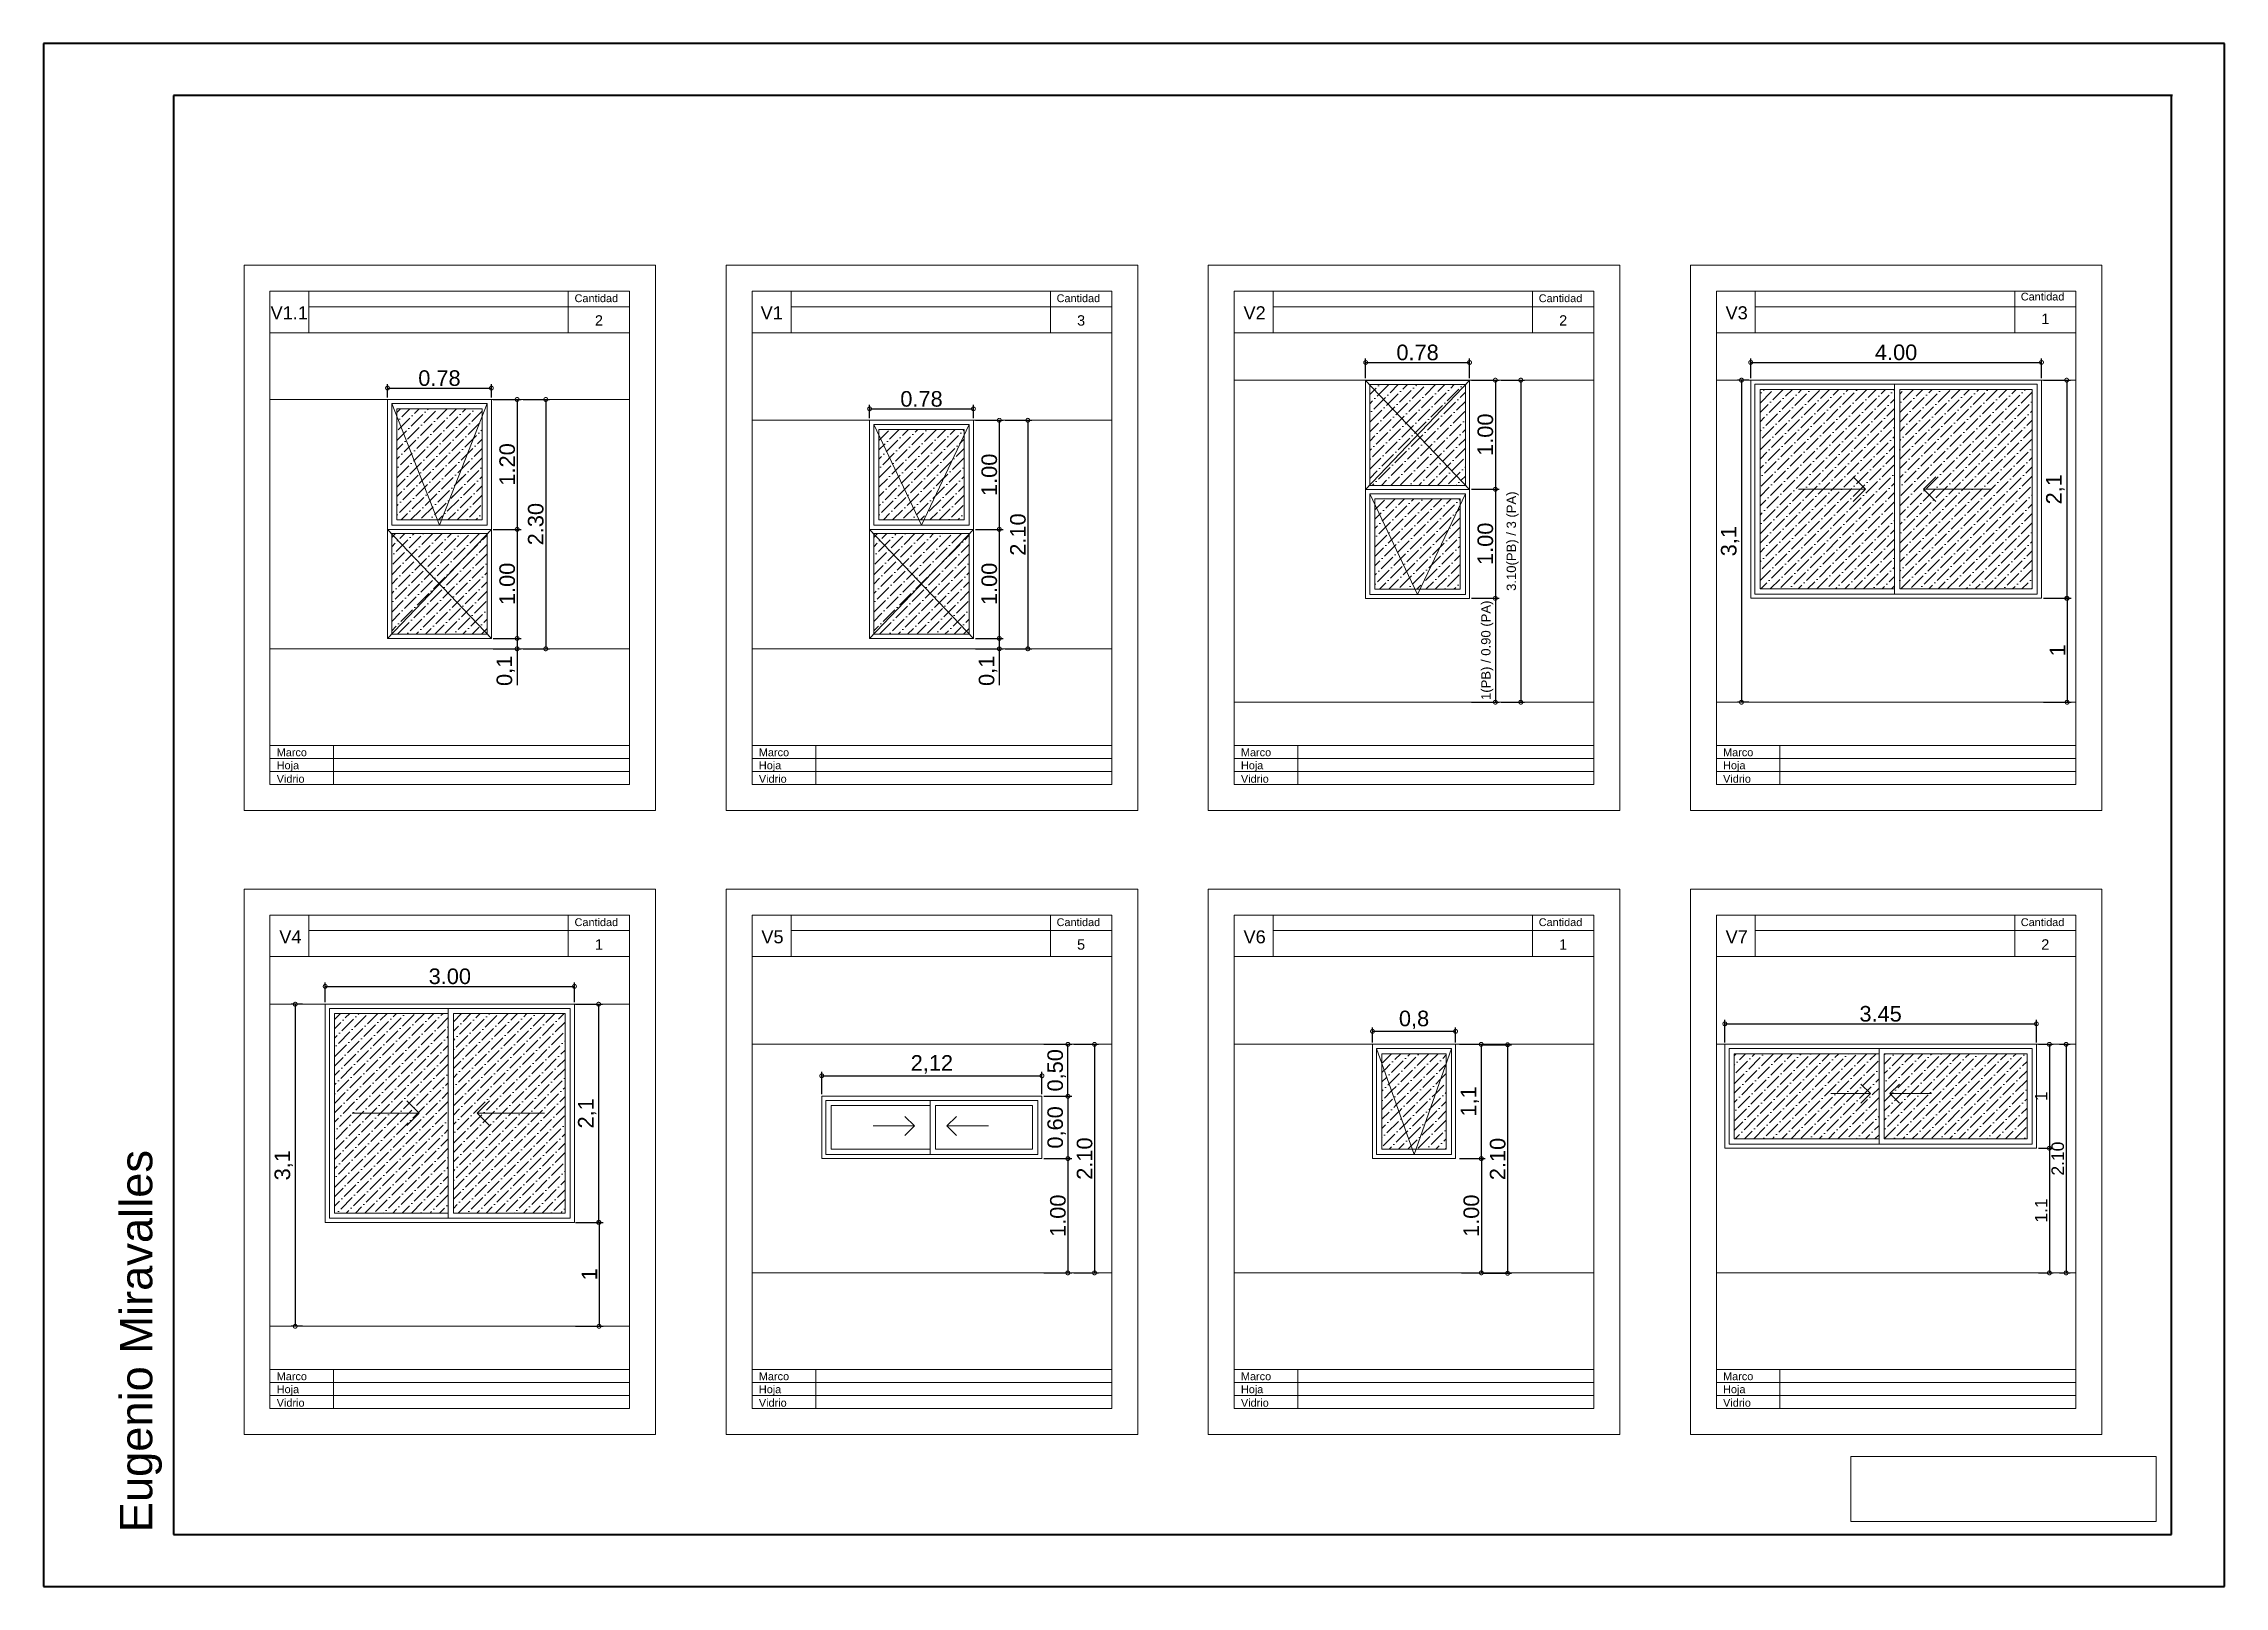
# Model space of a CAD drawing. Header units: millimetres. Extents: x 110427 to 125914, y 76277 to 76441.
# Drawn here: x 114041.75 to 114062.75, y 76291.86 to 76306.71 of the extents above; entities that cross this region are included whole.
import ezdxf

# ---------------------------------------------------------------- set-up
doc = ezdxf.new("R2010")
doc.units = ezdxf.units.MM
for name, pattern in [('ACAD_ISO03W100', [30, 12, -18]), ('ACAD_ISO05W100', [33, 24, -3, 0, -3, 0, -3]), ('JIS_02_0.7', [1.35, 0.75, -0.6]), ('TransientTextAxis', [0.3, 0.2, -0.1, 0, 0])]:
    doc.linetypes.add(name, pattern=pattern)
for name, color, linetype, lineweight in [('0.30', 1, 'Continuous', 30), ('06_CIVIL VISTAS GRUESA', 244, 'Continuous', 13), ('08_CIVIL VISTAS FINO', 251, 'Continuous', 5), ('09_CIVIL PROYECCIONES', 230, 'JIS_02_0.7', 5), ('13_COTAS', 8, 'Continuous', 9), ('M-PARCELA-', 3, 'Continuous', 15), ('Punteada', 4, 'ACAD_ISO05W100', 5), ('texto', 170, 'Continuous', 5)]:
    doc.layers.add(name, color=color, linetype=linetype, lineweight=lineweight)
doc.styles.add('A', font='arial.ttf')
doc.styles.add('Anotativo', font='arial.ttf')
doc.styles.get("Standard").update_dxf_attribs({"font": 'arial.ttf'})
doc.styles.add('Swis721 BT', font='swiss.ttf')
doc.dimstyles.new('ISO-23', dxfattribs={"dimscale": 0.03, "dimtxt": 5, "dimasz": 2.5, "dimexe": 1.25, "dimexo": 0.625, "dimtad": 1, "dimtxsty": 'Swis721 BT', "dimblk": 'DOTSMALL', "dimcen": 2.5, "dimclrt": 150, "dimadec": 0, "dimazin": 0, "dimtfac": 1, "dimtmove": 0, "dimatfit": 3, "dimfxl": 0, "dimarcsym": 0})
picture_1 = doc.add_image_def('image1.png', size_in_pixel=(2031, 433))
pattern_1 = [(45, (113480.58558, 75832.07869), (0.0336759605, 0.1234785217), [0.15875, -0.03175, 0, -0.03175])]
pattern_2 = [(45, (113490.00509, 75831.412096), (0.0336759605, 0.1234785217), [0.15875, -0.03175, 0, -0.03175])]
pattern_3 = [(45, (113485.22808, 75832.07869), (0.0336759605, 0.1234785217), [0.15875, -0.03175, 0, -0.03175])]
pattern_4 = [(45, (113489.97058, 75826.07221), (0.0336759605, 0.1234785217), [0.15875, -0.03175, 0, -0.03175])]

msp = doc.modelspace()

# ---------------------------------------------------------------- texts
at = {"color": 18, "insert": (114042.483, 76292.379), "char_height": 0.31179, "attachment_point": 1, "rotation": 90, "style": 'Anotativo'}
msp.add_mtext_dynamic_manual_height_columns('{\\fSwis721 BT|b0|i0|c0|p34;Eugenio Miravalles}', width=5.06265, gutter_width=12.5, heights=[0], dxfattribs=at)
at = {"layer": 'texto', "attachment_point": 1}
for s, width, heights, insert, char_height in [('V1.1', 1.5, [0], (114043.934, 76304.18), 0.125), ('{\\fArial|b0|i0|c0|p34;Cantidad}', 3.33814, [0], (114046.861, 76304.295), 0.075), ('V1', 1.5, [0], (114048.653, 76304.18), 0.125), ('{\\fArial|b0|i0|c0|p34;Cantidad}', 3.33814, [0], (114051.503, 76304.295), 0.075), ('V2', 1.5, [0], (114053.303, 76304.18), 0.125), ('{\\fArial|b0|i0|c0|p34;Cantidad}', 3.33814, [0], (114056.146, 76304.295), 0.075), ('V3', 1.5, [0], (114057.945, 76304.18), 0.125), ('{\\fArial|b0|i0|c0|p34;Cantidad}', 3.33814, [0], (114060.788, 76304.311), 0.075), ('2', 200, [0.0529], (114047.057, 76304.094), 0.1), ('3', 200, [0.0529], (114051.7, 76304.094), 0.1), ('2', 200, [0.0529], (114056.342, 76304.094), 0.1), ('1', 200, [0.0529], (114060.985, 76304.109), 0.1), ('{\\fArial|b0|i0|c0|p34;Marco}', 13.85, [0], (114043.993, 76299.924), 0.075), ('{\\fArial|b0|i0|c0|p34;Marco}', 13.85, [0], (114048.636, 76299.924), 0.075), ('{\\fArial|b0|i0|c0|p34;Marco}', 13.85, [0], (114053.278, 76299.924), 0.075), ('{\\fArial|b0|i0|c0|p34;Marco}', 13.85, [0], (114057.921, 76299.924), 0.075), ('{\\fArial|b0|i0|c0|p34;Cantidad}', 3.33814, [0], (114046.861, 76298.289), 0.075), ('{\\fArial|b0|i0|c0|p34;Cantidad}', 3.33814, [0], (114051.503, 76298.289), 0.075), ('{\\fArial|b0|i0|c0|p34;Cantidad}', 3.33814, [0], (114056.146, 76298.289), 0.075), ('{\\fArial|b0|i0|c0|p34;Cantidad}', 3.33814, [0], (114060.788, 76298.289), 0.075), ('V4', 1.5, [0], (114044.018, 76298.173), 0.125), ('1', 200, [0.0529], (114047.057, 76298.087), 0.1), ('V5', 1.5, [0], (114048.66, 76298.173), 0.125), ('5', 200, [0.0529], (114051.7, 76298.087), 0.1), ('V6', 1.5, [0], (114053.303, 76298.173), 0.125), ('1', 200, [0.0529], (114056.342, 76298.087), 0.1), ('V7', 1.5, [0], (114057.945, 76298.173), 0.125), ('2', 200, [0.0529], (114060.985, 76298.087), 0.1), ('{\\fArial|b0|i0|c0|p34;Marco}', 13.85, [0], (114043.993, 76293.918), 0.075), ('{\\fArial|b0|i0|c0|p34;Marco}', 13.85, [0], (114048.636, 76293.918), 0.075), ('{\\fArial|b0|i0|c0|p34;Marco}', 13.85, [0], (114053.278, 76293.918), 0.075), ('{\\fArial|b0|i0|c0|p34;Marco}', 13.85, [0], (114057.921, 76293.918), 0.075)]:
    msp.add_mtext_dynamic_manual_height_columns(s, width=width, gutter_width=12.5, heights=heights, dxfattribs=dict(at, insert=insert, char_height=char_height))
at = {"layer": 'texto', "char_height": 0.075, "attachment_point": 1, "style": 'A'}
for s, insert in [('Hoja', (114043.993, 76299.799)), ('Hoja', (114048.636, 76299.799)), ('Hoja', (114053.278, 76299.799)), ('Hoja', (114057.921, 76299.799)), ('Vidrio', (114043.993, 76299.669)), ('Vidrio', (114048.636, 76299.669)), ('Vidrio', (114053.278, 76299.669)), ('Vidrio', (114057.921, 76299.669)), ('Vidrio', (114043.993, 76293.663)), ('Hoja', (114043.993, 76293.793)), ('Vidrio', (114048.636, 76293.663)), ('Hoja', (114048.636, 76293.793)), ('Vidrio', (114053.278, 76293.663)), ('Hoja', (114053.278, 76293.793)), ('Vidrio', (114057.921, 76293.663)), ('Hoja', (114057.921, 76293.793))]:
    msp.add_mtext_dynamic_manual_height_columns(s, width=13.85, gutter_width=12.5, heights=[0], dxfattribs=dict(at, insert=insert))

# ---------------------------------------------------------------- blocks, each defined once
blk = doc.blocks.new('planilla simple')
at = {"layer": '06_CIVIL VISTAS GRUESA'}
for p, q in [((2743500, 218871), (2739537, 218871)), ((2739537, 218871), (2739537, 213621)), ((2739537, 218871), (2739537, 218496)), ((2743500, 218871), (2743500, 213621)), ((2743250, 218621), (2739787, 218621)), ((2739787, 218621), (2739787, 218221)), ((2739787, 218621), (2743250, 218621)), ((2740162, 218596), (2740162, 218621)), ((2743250, 218621), (2743250, 213871)), ((2740162, 218221), (2740162, 218596)), ((2740162, 218471), (2741354, 218471)), ((2740162, 218471), (2740162, 218346)), ((2741354, 218471), (2741908, 218471)), ((2742473, 218471), (2741908, 218471)), ((2742473, 218471), (2743092, 218471)), ((2743092, 218471), (2743250, 218471)), ((2739787, 218221), (2740162, 218221)), ((2739787, 218221), (2739787, 213871)), ((2740162, 218221), (2743250, 218221)), ((2741908, 218221), (2741908, 218221)), ((2739787, 213871), (2739787, 215121)), ((2739787, 214246), (2743250, 214246)), ((2740400, 214246), (2740400, 213871)), ((2739787, 214121), (2743250, 214121)), ((2739787, 213996), (2743250, 213996)), ((2739787, 213871), (2743250, 213871)), ((2739787, 213871), (2743250, 213871)), ((2739537, 213621), (2743500, 213621))]:
    blk.add_line(p, q, dxfattribs=at)
blk = doc.blocks.new('planilla simple2')
at = {"layer": '06_CIVIL VISTAS GRUESA'}
blk.add_line((2737480, 217738), (2737480, 217338), dxfattribs=at)
at = {"layer": '13_COTAS'}
blk.add_blockref('planilla simple', (-5180, -883), dxfattribs=at)
blk = doc.blocks.new('_DotSmall')
at = {"color": 0, "linetype": 'ByBlock', "const_width": 0.5}
blk.add_lwpolyline([(-0.0625, 0, 1), (0.0625, 0, 1)], format="xyb", close=True, dxfattribs=at)
blk = doc.blocks.new('*D149')
at = {"layer": '13_COTAS', "color": 0, "lineweight": -2}
for p, q in [((114045.06, 76303.302), (114045.06, 76303.43)), ((114045.06, 76303.393), (114046.06, 76303.393)), ((114046.06, 76303.302), (114046.06, 76303.43))]:
    blk.add_line(p, q, dxfattribs=at)
at = {"layer": 'Defpoints', "color": 0}
for p in [(114046.06, 76303.393), (114045.06, 76303.283), (114046.06, 76303.283)]:
    blk.add_point(p, dxfattribs=at)
at = {"layer": '13_COTAS', "color": 0, "lineweight": -2, "xscale": 0.075, "yscale": 0.075, "zscale": 0.075, "rotation": 180}
blk.add_blockref('_DotSmall', (114045.06, 76303.393), dxfattribs=at)
at = {"layer": '13_COTAS', "color": 0, "lineweight": -2, "xscale": 0.075, "yscale": 0.075, "zscale": 0.075}
blk.add_blockref('_DotSmall', (114046.06, 76303.393), dxfattribs=at)
at = {"layer": '13_COTAS', "color": 150, "insert": (114045.56, 76303.488), "char_height": 0.15, "attachment_point": 5, "style": 'Swis721 BT'}
blk.add_mtext('0.78', dxfattribs=at)
blk = doc.blocks.new('*D150')
at = {"layer": '13_COTAS', "color": 0, "lineweight": -2}
for p, q in [((114046.078, 76303.283), (114046.346, 76303.283)), ((114046.308, 76303.283), (114046.308, 76302.033)), ((114046.078, 76302.033), (114046.346, 76302.033))]:
    blk.add_line(p, q, dxfattribs=at)
at = {"layer": 'Defpoints', "color": 0}
for p in [(114046.06, 76303.283), (114046.06, 76302.033), (114046.308, 76302.033)]:
    blk.add_point(p, dxfattribs=at)
at = {"layer": '13_COTAS', "color": 0, "lineweight": -2, "xscale": 0.075, "yscale": 0.075, "zscale": 0.075}
for p, rotation in [((114046.308, 76303.283), 90), ((114046.308, 76302.033), 270)]:
    blk.add_blockref('_DotSmall', p, dxfattribs=dict(at, rotation=rotation))
at = {"layer": '13_COTAS', "color": 150, "insert": (114046.213, 76302.658), "char_height": 0.15, "attachment_point": 5, "rotation": 90, "style": 'Swis721 BT'}
blk.add_mtext('1.20', dxfattribs=at)
blk = doc.blocks.new('*D63')
at = {"layer": '13_COTAS', "color": 0, "lineweight": -2}
for p, q in [((114046.078, 76302.033), (114046.346, 76302.033)), ((114046.308, 76302.033), (114046.308, 76300.983)), ((114046.078, 76300.983), (114046.346, 76300.983))]:
    blk.add_line(p, q, dxfattribs=at)
at = {"layer": 'Defpoints', "color": 0}
for p in [(114046.06, 76302.033), (114046.06, 76300.983), (114046.308, 76300.983)]:
    blk.add_point(p, dxfattribs=at)
at = {"layer": '13_COTAS', "color": 0, "lineweight": -2, "xscale": 0.075, "yscale": 0.075, "zscale": 0.075}
for p, rotation in [((114046.308, 76302.033), 90), ((114046.308, 76300.983), 270)]:
    blk.add_blockref('_DotSmall', p, dxfattribs=dict(at, rotation=rotation))
at = {"layer": '13_COTAS', "color": 150, "insert": (114046.213, 76301.508), "char_height": 0.15, "attachment_point": 5, "rotation": 90, "style": 'Swis721 BT'}
blk.add_mtext('1.00', dxfattribs=at)
blk = doc.blocks.new('*D153')
at = {"layer": '13_COTAS', "color": 0, "lineweight": -2}
for p, q in [((114046.078, 76300.983), (114046.346, 76300.983)), ((114046.308, 76300.983), (114046.308, 76300.883)), ((114046.078, 76300.883), (114046.346, 76300.883)), ((114046.308, 76300.883), (114046.308, 76300.533))]:
    blk.add_line(p, q, dxfattribs=at)
at = {"layer": 'Defpoints', "color": 0}
for p in [(114046.06, 76300.983), (114046.06, 76300.883), (114046.308, 76300.883)]:
    blk.add_point(p, dxfattribs=at)
at = {"layer": '13_COTAS', "color": 0, "lineweight": -2, "xscale": 0.075, "yscale": 0.075, "zscale": 0.075}
for p, rotation in [((114046.308, 76300.983), 90), ((114046.308, 76300.883), 270)]:
    blk.add_blockref('_DotSmall', p, dxfattribs=dict(at, rotation=rotation))
at = {"layer": '13_COTAS', "color": 150, "insert": (114046.199, 76300.671), "char_height": 0.15, "attachment_point": 5, "rotation": 90, "style": 'Swis721 BT'}
blk.add_mtext('0,1', dxfattribs=at)
blk = doc.blocks.new('*D66')
at = {"layer": '13_COTAS', "color": 0, "lineweight": -2}
for p, q in [((114054.479, 76303.488), (114054.479, 76303.677)), ((114054.479, 76303.639), (114055.479, 76303.639)), ((114055.479, 76303.488), (114055.479, 76303.677))]:
    blk.add_line(p, q, dxfattribs=at)
at = {"layer": 'Defpoints', "color": 0}
for p in [(114055.479, 76303.639), (114054.479, 76303.469), (114055.479, 76303.469)]:
    blk.add_point(p, dxfattribs=at)
at = {"layer": '13_COTAS', "color": 0, "lineweight": -2, "xscale": 0.075, "yscale": 0.075, "zscale": 0.075, "rotation": 180}
blk.add_blockref('_DotSmall', (114054.479, 76303.639), dxfattribs=at)
at = {"layer": '13_COTAS', "color": 0, "lineweight": -2, "xscale": 0.075, "yscale": 0.075, "zscale": 0.075}
blk.add_blockref('_DotSmall', (114055.479, 76303.639), dxfattribs=at)
at = {"layer": '13_COTAS', "color": 150, "insert": (114054.979, 76303.735), "char_height": 0.15, "attachment_point": 5, "style": 'Swis721 BT'}
blk.add_mtext('0.78', dxfattribs=at)
blk = doc.blocks.new('*D67')
at = {"layer": '13_COTAS', "color": 0, "lineweight": -2}
for p, q in [((114055.498, 76303.469), (114055.765, 76303.469)), ((114055.728, 76303.469), (114055.728, 76302.419)), ((114055.498, 76302.419), (114055.765, 76302.419))]:
    blk.add_line(p, q, dxfattribs=at)
at = {"layer": 'Defpoints', "color": 0}
for p in [(114055.479, 76303.469), (114055.479, 76302.419), (114055.728, 76302.419)]:
    blk.add_point(p, dxfattribs=at)
at = {"layer": '13_COTAS', "color": 0, "lineweight": -2, "xscale": 0.075, "yscale": 0.075, "zscale": 0.075}
for p, rotation in [((114055.728, 76303.469), 90), ((114055.728, 76302.419), 270)]:
    blk.add_blockref('_DotSmall', p, dxfattribs=dict(at, rotation=rotation))
at = {"layer": '13_COTAS', "color": 150, "insert": (114055.632, 76302.944), "char_height": 0.15, "attachment_point": 5, "rotation": 90, "style": 'Swis721 BT'}
blk.add_mtext('1.00', dxfattribs=at)
blk = doc.blocks.new('*D68')
at = {"layer": '13_COTAS', "color": 0, "lineweight": -2}
for p, q in [((114055.498, 76302.419), (114055.765, 76302.419)), ((114055.728, 76302.419), (114055.728, 76301.369)), ((114055.498, 76301.369), (114055.765, 76301.369))]:
    blk.add_line(p, q, dxfattribs=at)
at = {"layer": 'Defpoints', "color": 0}
for p in [(114055.479, 76302.419), (114055.479, 76301.369), (114055.728, 76301.369)]:
    blk.add_point(p, dxfattribs=at)
at = {"layer": '13_COTAS', "color": 0, "lineweight": -2, "xscale": 0.075, "yscale": 0.075, "zscale": 0.075}
for p, rotation in [((114055.728, 76302.419), 90), ((114055.728, 76301.369), 270)]:
    blk.add_blockref('_DotSmall', p, dxfattribs=dict(at, rotation=rotation))
at = {"layer": '13_COTAS', "color": 150, "insert": (114055.632, 76301.894), "char_height": 0.15, "attachment_point": 5, "rotation": 90, "style": 'Swis721 BT'}
blk.add_mtext('1.00', dxfattribs=at)
blk = doc.blocks.new('*D69')
at = {"layer": '13_COTAS', "color": 0, "lineweight": -2}
for p, q in [((114055.498, 76301.369), (114055.765, 76301.369)), ((114055.728, 76301.369), (114055.728, 76300.369)), ((114055.498, 76300.369), (114055.765, 76300.369))]:
    blk.add_line(p, q, dxfattribs=at)
at = {"layer": 'Defpoints', "color": 0}
for p in [(114055.479, 76301.369), (114055.479, 76300.369), (114055.728, 76300.369)]:
    blk.add_point(p, dxfattribs=at)
at = {"layer": '13_COTAS', "color": 0, "lineweight": -2, "xscale": 0.075, "yscale": 0.075, "zscale": 0.075}
for p, rotation in [((114055.728, 76301.369), 90), ((114055.728, 76300.369), 270)]:
    blk.add_blockref('_DotSmall', p, dxfattribs=dict(at, rotation=rotation))
at = {"layer": '13_COTAS', "color": 150, "insert": (114055.65, 76300.869), "char_height": 0.15, "attachment_point": 5, "rotation": 90, "style": 'Swis721 BT'}
blk.add_mtext('{\\H0.6x;1(PB) / 0.90 (PA)}', dxfattribs=at)
blk = doc.blocks.new('*D156')
at = {"layer": '13_COTAS', "color": 0, "lineweight": -2}
for p, q in [((114061.006, 76303.469), (114061.267, 76303.469)), ((114061.23, 76303.469), (114061.23, 76301.369)), ((114061.006, 76301.369), (114061.267, 76301.369))]:
    blk.add_line(p, q, dxfattribs=at)
at = {"layer": 'Defpoints', "color": 0}
for p in [(114060.987, 76303.469), (114060.987, 76301.369), (114061.23, 76301.369)]:
    blk.add_point(p, dxfattribs=at)
at = {"layer": '13_COTAS', "color": 0, "lineweight": -2, "xscale": 0.075, "yscale": 0.075, "zscale": 0.075}
for p, rotation in [((114061.23, 76303.469), 90), ((114061.23, 76301.369), 270)]:
    blk.add_blockref('_DotSmall', p, dxfattribs=dict(at, rotation=rotation))
at = {"layer": '13_COTAS', "color": 150, "insert": (114061.12, 76302.419), "char_height": 0.15, "attachment_point": 5, "rotation": 90, "style": 'Swis721 BT'}
blk.add_mtext('2,1', dxfattribs=at)
blk = doc.blocks.new('*D157')
at = {"layer": '13_COTAS', "color": 0, "lineweight": -2}
for p, q in [((114061.006, 76301.369), (114061.272, 76301.369)), ((114061.234, 76301.369), (114061.234, 76300.369)), ((114061.006, 76300.369), (114061.272, 76300.369))]:
    blk.add_line(p, q, dxfattribs=at)
at = {"layer": 'Defpoints', "color": 0}
for p in [(114060.987, 76301.369), (114060.987, 76300.369), (114061.234, 76300.369)]:
    blk.add_point(p, dxfattribs=at)
at = {"layer": '13_COTAS', "color": 0, "lineweight": -2, "xscale": 0.075, "yscale": 0.075, "zscale": 0.075}
for p, rotation in [((114061.234, 76301.369), 90), ((114061.234, 76300.369), 270)]:
    blk.add_blockref('_DotSmall', p, dxfattribs=dict(at, rotation=rotation))
at = {"layer": '13_COTAS', "color": 150, "insert": (114061.141, 76300.869), "char_height": 0.15, "attachment_point": 5, "rotation": 90, "style": 'Swis721 BT'}
blk.add_mtext('1', dxfattribs=at)
blk = doc.blocks.new('*D158')
at = {"layer": '13_COTAS', "color": 0, "lineweight": -2}
for p, q in [((114058.187, 76303.488), (114058.187, 76303.678)), ((114058.187, 76303.64), (114060.987, 76303.64)), ((114060.987, 76303.488), (114060.987, 76303.678))]:
    blk.add_line(p, q, dxfattribs=at)
at = {"layer": 'Defpoints', "color": 0}
for p in [(114060.987, 76303.64), (114058.187, 76303.469), (114060.987, 76303.469)]:
    blk.add_point(p, dxfattribs=at)
at = {"layer": '13_COTAS', "color": 0, "lineweight": -2, "xscale": 0.075, "yscale": 0.075, "zscale": 0.075, "rotation": 180}
blk.add_blockref('_DotSmall', (114058.187, 76303.64), dxfattribs=at)
at = {"layer": '13_COTAS', "color": 0, "lineweight": -2, "xscale": 0.075, "yscale": 0.075, "zscale": 0.075}
blk.add_blockref('_DotSmall', (114060.987, 76303.64), dxfattribs=at)
at = {"layer": '13_COTAS', "color": 150, "insert": (114059.587, 76303.736), "char_height": 0.15, "attachment_point": 5, "style": 'Swis721 BT'}
blk.add_mtext('4.00', dxfattribs=at)
blk = doc.blocks.new('*D70')
at = {"layer": '13_COTAS', "color": 0, "lineweight": -2}
for p, q in [((114046.869, 76297.462), (114047.13, 76297.462)), ((114047.093, 76297.462), (114047.093, 76295.362)), ((114046.869, 76295.362), (114047.13, 76295.362))]:
    blk.add_line(p, q, dxfattribs=at)
at = {"layer": 'Defpoints', "color": 0}
for p in [(114046.85, 76297.462), (114046.85, 76295.362), (114047.093, 76295.362)]:
    blk.add_point(p, dxfattribs=at)
at = {"layer": '13_COTAS', "color": 0, "lineweight": -2, "xscale": 0.075, "yscale": 0.075, "zscale": 0.075}
for p, rotation in [((114047.093, 76297.462), 90), ((114047.093, 76295.362), 270)]:
    blk.add_blockref('_DotSmall', p, dxfattribs=dict(at, rotation=rotation))
at = {"layer": '13_COTAS', "color": 150, "insert": (114046.983, 76296.412), "char_height": 0.15, "attachment_point": 5, "rotation": 90, "style": 'Swis721 BT'}
blk.add_mtext('2,1', dxfattribs=at)
blk = doc.blocks.new('*D71')
at = {"layer": '13_COTAS', "color": 0, "lineweight": -2}
for p, q in [((114046.869, 76295.362), (114047.135, 76295.362)), ((114047.097, 76295.362), (114047.097, 76294.362)), ((114046.869, 76294.362), (114047.135, 76294.362))]:
    blk.add_line(p, q, dxfattribs=at)
at = {"layer": 'Defpoints', "color": 0}
for p in [(114046.85, 76295.362), (114046.85, 76294.362), (114047.097, 76294.362)]:
    blk.add_point(p, dxfattribs=at)
at = {"layer": '13_COTAS', "color": 0, "lineweight": -2, "xscale": 0.075, "yscale": 0.075, "zscale": 0.075}
for p, rotation in [((114047.097, 76295.362), 90), ((114047.097, 76294.362), 270)]:
    blk.add_blockref('_DotSmall', p, dxfattribs=dict(at, rotation=rotation))
at = {"layer": '13_COTAS', "color": 150, "insert": (114047.004, 76294.862), "char_height": 0.15, "attachment_point": 5, "rotation": 90, "style": 'Swis721 BT'}
blk.add_mtext('1', dxfattribs=at)
blk = doc.blocks.new('*D159')
at = {"layer": '13_COTAS', "color": 0, "lineweight": -2}
for p, q in [((114044.46, 76297.481), (114044.46, 76297.671)), ((114044.46, 76297.634), (114046.86, 76297.634)), ((114046.86, 76297.481), (114046.86, 76297.671))]:
    blk.add_line(p, q, dxfattribs=at)
at = {"layer": 'Defpoints', "color": 0}
for p in [(114046.86, 76297.634), (114044.46, 76297.462), (114046.86, 76297.462)]:
    blk.add_point(p, dxfattribs=at)
at = {"layer": '13_COTAS', "color": 0, "lineweight": -2, "xscale": 0.075, "yscale": 0.075, "zscale": 0.075, "rotation": 180}
blk.add_blockref('_DotSmall', (114044.46, 76297.634), dxfattribs=at)
at = {"layer": '13_COTAS', "color": 0, "lineweight": -2, "xscale": 0.075, "yscale": 0.075, "zscale": 0.075}
blk.add_blockref('_DotSmall', (114046.86, 76297.634), dxfattribs=at)
at = {"layer": '13_COTAS', "color": 150, "insert": (114045.66, 76297.73), "char_height": 0.15, "attachment_point": 5, "style": 'Swis721 BT'}
blk.add_mtext('3.00', dxfattribs=at)
blk = doc.blocks.new('*D160')
at = {"layer": '13_COTAS', "color": 0, "lineweight": -2}
for p, q in [((114051.381, 76297.076), (114051.65, 76297.076)), ((114051.612, 76296.576), (114051.612, 76297.076)), ((114051.381, 76296.576), (114051.65, 76296.576))]:
    blk.add_line(p, q, dxfattribs=at)
at = {"layer": 'Defpoints', "color": 0}
for p in [(114051.362, 76297.076), (114051.612, 76297.076), (114051.362, 76296.576)]:
    blk.add_point(p, dxfattribs=at)
at = {"layer": '13_COTAS', "color": 0, "lineweight": -2, "xscale": 0.075, "yscale": 0.075, "zscale": 0.075}
for p, rotation in [((114051.612, 76297.076), 90), ((114051.612, 76296.576), 270)]:
    blk.add_blockref('_DotSmall', p, dxfattribs=dict(at, rotation=rotation))
at = {"layer": '13_COTAS', "color": 150, "insert": (114051.503, 76296.826), "char_height": 0.15, "attachment_point": 5, "rotation": 90, "style": 'Swis721 BT'}
blk.add_mtext('0,50', dxfattribs=at)
blk = doc.blocks.new('*D161')
at = {"layer": '13_COTAS', "color": 0, "lineweight": -2}
for p, q in [((114051.381, 76296.576), (114051.65, 76296.576)), ((114051.612, 76296.576), (114051.612, 76295.976)), ((114051.381, 76295.976), (114051.65, 76295.976))]:
    blk.add_line(p, q, dxfattribs=at)
at = {"layer": 'Defpoints', "color": 0}
for p in [(114051.362, 76296.576), (114051.362, 76295.976), (114051.612, 76295.976)]:
    blk.add_point(p, dxfattribs=at)
at = {"layer": '13_COTAS', "color": 0, "lineweight": -2, "xscale": 0.075, "yscale": 0.075, "zscale": 0.075}
for p, rotation in [((114051.612, 76296.576), 90), ((114051.612, 76295.976), 270)]:
    blk.add_blockref('_DotSmall', p, dxfattribs=dict(at, rotation=rotation))
at = {"layer": '13_COTAS', "color": 150, "insert": (114051.503, 76296.276), "char_height": 0.15, "attachment_point": 5, "rotation": 90, "style": 'Swis721 BT'}
blk.add_mtext('0,60', dxfattribs=at)
blk = doc.blocks.new('*D162')
at = {"layer": '13_COTAS', "color": 0, "lineweight": -2}
for p, q in [((114051.381, 76295.976), (114051.649, 76295.976)), ((114051.611, 76295.976), (114051.611, 76294.876)), ((114051.381, 76294.876), (114051.649, 76294.876))]:
    blk.add_line(p, q, dxfattribs=at)
at = {"layer": 'Defpoints', "color": 0}
for p in [(114051.362, 76295.976), (114051.362, 76294.876), (114051.611, 76294.876)]:
    blk.add_point(p, dxfattribs=at)
at = {"layer": '13_COTAS', "color": 0, "lineweight": -2, "xscale": 0.075, "yscale": 0.075, "zscale": 0.075}
for p, rotation in [((114051.611, 76295.976), 90), ((114051.611, 76294.876), 270)]:
    blk.add_blockref('_DotSmall', p, dxfattribs=dict(at, rotation=rotation))
at = {"layer": '13_COTAS', "color": 150, "insert": (114051.516, 76295.426), "char_height": 0.15, "attachment_point": 5, "rotation": 90, "style": 'Swis721 BT'}
blk.add_mtext('1.00', dxfattribs=at)
blk = doc.blocks.new('*D72')
at = {"layer": '13_COTAS', "color": 0, "lineweight": -2}
for p, q in [((114051.669, 76297.076), (114051.906, 76297.076)), ((114051.868, 76297.076), (114051.868, 76294.876)), ((114051.669, 76294.876), (114051.906, 76294.876))]:
    blk.add_line(p, q, dxfattribs=at)
at = {"layer": 'Defpoints', "color": 0}
for p in [(114051.65, 76297.076), (114051.65, 76294.876), (114051.868, 76294.876)]:
    blk.add_point(p, dxfattribs=at)
at = {"layer": '13_COTAS', "color": 0, "lineweight": -2, "xscale": 0.075, "yscale": 0.075, "zscale": 0.075}
for p, rotation in [((114051.868, 76297.076), 90), ((114051.868, 76294.876), 270)]:
    blk.add_blockref('_DotSmall', p, dxfattribs=dict(at, rotation=rotation))
at = {"layer": '13_COTAS', "color": 150, "insert": (114051.773, 76295.976), "char_height": 0.15, "attachment_point": 5, "rotation": 90, "style": 'Swis721 BT'}
blk.add_mtext('2.10', dxfattribs=at)
blk = doc.blocks.new('*D163')
at = {"layer": '13_COTAS', "color": 0, "lineweight": -2}
for p, q in [((114049.242, 76296.595), (114049.242, 76296.811)), ((114051.362, 76296.595), (114051.362, 76296.811)), ((114049.242, 76296.773), (114051.362, 76296.773))]:
    blk.add_line(p, q, dxfattribs=at)
at = {"layer": 'Defpoints', "color": 0}
for p in [(114049.242, 76296.576), (114051.362, 76296.773), (114051.362, 76296.576)]:
    blk.add_point(p, dxfattribs=at)
at = {"layer": '13_COTAS', "color": 0, "lineweight": -2, "xscale": 0.075, "yscale": 0.075, "zscale": 0.075, "rotation": 180}
blk.add_blockref('_DotSmall', (114049.242, 76296.773), dxfattribs=at)
at = {"layer": '13_COTAS', "color": 0, "lineweight": -2, "xscale": 0.075, "yscale": 0.075, "zscale": 0.075}
blk.add_blockref('_DotSmall', (114051.362, 76296.773), dxfattribs=at)
at = {"layer": '13_COTAS', "color": 150, "insert": (114050.302, 76296.883), "char_height": 0.15, "attachment_point": 5, "style": 'Swis721 BT'}
blk.add_mtext('2,12', dxfattribs=at)
blk = doc.blocks.new('*D170')
at = {"layer": '13_COTAS', "color": 0, "lineweight": -2}
for p, q in [((114058.168, 76303.469), (114058.061, 76303.469)), ((114058.098, 76303.469), (114058.098, 76300.369)), ((114058.168, 76300.369), (114058.061, 76300.369))]:
    blk.add_line(p, q, dxfattribs=at)
at = {"layer": 'Defpoints', "color": 0}
for p in [(114058.187, 76303.469), (114058.098, 76300.369), (114058.187, 76300.369)]:
    blk.add_point(p, dxfattribs=at)
at = {"layer": '13_COTAS', "color": 0, "lineweight": -2, "xscale": 0.075, "yscale": 0.075, "zscale": 0.075}
for p, rotation in [((114058.098, 76303.469), 90), ((114058.098, 76300.369), 270)]:
    blk.add_blockref('_DotSmall', p, dxfattribs=dict(at, rotation=rotation))
at = {"layer": '13_COTAS', "color": 150, "insert": (114057.989, 76301.919), "char_height": 0.15, "attachment_point": 5, "rotation": 90, "style": 'Swis721 BT'}
blk.add_mtext('3,1', dxfattribs=at)
blk = doc.blocks.new('*D171')
at = {"layer": '13_COTAS', "color": 0, "lineweight": -2}
for p, q in [((114055.784, 76303.469), (114056.01, 76303.469)), ((114055.973, 76303.469), (114055.973, 76300.369)), ((114055.784, 76300.369), (114056.01, 76300.369))]:
    blk.add_line(p, q, dxfattribs=at)
at = {"layer": 'Defpoints', "color": 0}
for p in [(114055.765, 76303.469), (114055.765, 76300.369), (114055.973, 76300.369)]:
    blk.add_point(p, dxfattribs=at)
at = {"layer": '13_COTAS', "color": 0, "lineweight": -2, "xscale": 0.075, "yscale": 0.075, "zscale": 0.075}
for p, rotation in [((114055.973, 76303.469), 90), ((114055.973, 76300.369), 270)]:
    blk.add_blockref('_DotSmall', p, dxfattribs=dict(at, rotation=rotation))
at = {"layer": '13_COTAS', "color": 150, "insert": (114055.895, 76301.919), "char_height": 0.15, "attachment_point": 5, "rotation": 90, "style": 'Swis721 BT'}
blk.add_mtext('{\\H0.6x;3.10(PB) / 3 (PA)}', dxfattribs=at)
blk = doc.blocks.new('*D77')
at = {"layer": '13_COTAS', "color": 0, "lineweight": -2}
for p, q in [((114046.365, 76303.283), (114046.621, 76303.283)), ((114046.584, 76303.283), (114046.584, 76300.883)), ((114046.365, 76300.883), (114046.621, 76300.883))]:
    blk.add_line(p, q, dxfattribs=at)
at = {"layer": 'Defpoints', "color": 0}
for p in [(114046.346, 76303.283), (114046.346, 76300.883), (114046.584, 76300.883)]:
    blk.add_point(p, dxfattribs=at)
at = {"layer": '13_COTAS', "color": 0, "lineweight": -2, "xscale": 0.075, "yscale": 0.075, "zscale": 0.075}
for p, rotation in [((114046.584, 76303.283), 90), ((114046.584, 76300.883), 270)]:
    blk.add_blockref('_DotSmall', p, dxfattribs=dict(at, rotation=rotation))
at = {"layer": '13_COTAS', "color": 150, "insert": (114046.488, 76302.083), "char_height": 0.15, "attachment_point": 5, "rotation": 90, "style": 'Swis721 BT'}
blk.add_mtext('2.30', dxfattribs=at)
blk = doc.blocks.new('*D78')
at = {"layer": '13_COTAS', "color": 0, "lineweight": -2}
for p, q in [((114044.241, 76297.462), (114044.133, 76297.462)), ((114044.171, 76297.462), (114044.171, 76294.362)), ((114044.241, 76294.362), (114044.133, 76294.362))]:
    blk.add_line(p, q, dxfattribs=at)
at = {"layer": 'Defpoints', "color": 0}
for p in [(114044.26, 76297.462), (114044.171, 76294.362), (114044.26, 76294.362)]:
    blk.add_point(p, dxfattribs=at)
at = {"layer": '13_COTAS', "color": 0, "lineweight": -2, "xscale": 0.075, "yscale": 0.075, "zscale": 0.075}
for p, rotation in [((114044.171, 76297.462), 90), ((114044.171, 76294.362), 270)]:
    blk.add_blockref('_DotSmall', p, dxfattribs=dict(at, rotation=rotation))
at = {"layer": '13_COTAS', "color": 150, "insert": (114044.061, 76295.912), "char_height": 0.15, "attachment_point": 5, "rotation": 90, "style": 'Swis721 BT'}
blk.add_mtext('3,1', dxfattribs=at)
blk = doc.blocks.new('*D175')
at = {"layer": '13_COTAS', "color": 0, "lineweight": -2}
for p, q in [((114057.938, 76297.095), (114057.938, 76297.311)), ((114057.938, 76297.273), (114060.938, 76297.273)), ((114060.938, 76297.095), (114060.938, 76297.311))]:
    blk.add_line(p, q, dxfattribs=at)
at = {"layer": 'Defpoints', "color": 0}
for p in [(114060.938, 76297.273), (114057.938, 76297.076), (114060.938, 76297.076)]:
    blk.add_point(p, dxfattribs=at)
at = {"layer": '13_COTAS', "color": 0, "lineweight": -2, "xscale": 0.075, "yscale": 0.075, "zscale": 0.075, "rotation": 180}
blk.add_blockref('_DotSmall', (114057.938, 76297.273), dxfattribs=at)
at = {"layer": '13_COTAS', "color": 0, "lineweight": -2, "xscale": 0.075, "yscale": 0.075, "zscale": 0.075}
blk.add_blockref('_DotSmall', (114060.938, 76297.273), dxfattribs=at)
at = {"layer": '13_COTAS', "color": 150, "insert": (114059.438, 76297.369), "char_height": 0.15, "attachment_point": 5, "style": 'Swis721 BT'}
blk.add_mtext('3.45', dxfattribs=at)
blk = doc.blocks.new('*D204')
at = {"layer": '13_COTAS', "color": 0, "lineweight": -2}
for p, q in [((114060.957, 76297.076), (114061.101, 76297.076)), ((114061.063, 76297.076), (114061.063, 76296.076)), ((114060.957, 76296.076), (114061.101, 76296.076))]:
    blk.add_line(p, q, dxfattribs=at)
at = {"layer": 'Defpoints', "color": 0}
for p in [(114060.938, 76297.076), (114060.938, 76296.076), (114061.063, 76296.076)]:
    blk.add_point(p, dxfattribs=at)
at = {"layer": '13_COTAS', "color": 0, "lineweight": -2, "xscale": 0.075, "yscale": 0.075, "zscale": 0.075}
for p, rotation in [((114061.063, 76297.076), 90), ((114061.063, 76296.076), 270)]:
    blk.add_blockref('_DotSmall', p, dxfattribs=dict(at, rotation=rotation))
at = {"layer": '13_COTAS', "color": 150, "insert": (114060.984, 76296.576), "char_height": 0.12, "attachment_point": 5, "rotation": 90, "style": 'Swis721 BT'}
blk.add_mtext('1', dxfattribs=at)
blk = doc.blocks.new('*D205')
at = {"layer": '13_COTAS', "color": 0, "lineweight": -2}
for p, q in [((114060.957, 76296.076), (114061.101, 76296.076)), ((114061.063, 76296.076), (114061.063, 76294.876)), ((114060.957, 76294.876), (114061.101, 76294.876))]:
    blk.add_line(p, q, dxfattribs=at)
at = {"layer": 'Defpoints', "color": 0}
for p in [(114060.938, 76296.076), (114060.938, 76294.876), (114061.063, 76294.876)]:
    blk.add_point(p, dxfattribs=at)
at = {"layer": '13_COTAS', "color": 0, "lineweight": -2, "xscale": 0.075, "yscale": 0.075, "zscale": 0.075}
for p, rotation in [((114061.063, 76296.076), 90), ((114061.063, 76294.876), 270)]:
    blk.add_blockref('_DotSmall', p, dxfattribs=dict(at, rotation=rotation))
at = {"layer": '13_COTAS', "color": 150, "insert": (114060.984, 76295.476), "char_height": 0.12, "attachment_point": 5, "rotation": 90, "style": 'Swis721 BT'}
blk.add_mtext('1.1', dxfattribs=at)
blk = doc.blocks.new('*D206')
at = {"layer": '13_COTAS', "color": 0, "lineweight": -2}
for p, q in [((114061.16, 76297.076), (114061.262, 76297.076)), ((114061.224, 76297.076), (114061.224, 76294.876)), ((114061.16, 76294.876), (114061.262, 76294.876))]:
    blk.add_line(p, q, dxfattribs=at)
at = {"layer": 'Defpoints', "color": 0}
for p in [(114061.141, 76297.076), (114061.141, 76294.876), (114061.224, 76294.876)]:
    blk.add_point(p, dxfattribs=at)
at = {"layer": '13_COTAS', "color": 0, "lineweight": -2, "xscale": 0.075, "yscale": 0.075, "zscale": 0.075}
for p, rotation in [((114061.224, 76297.076), 90), ((114061.224, 76294.876), 270)]:
    blk.add_blockref('_DotSmall', p, dxfattribs=dict(at, rotation=rotation))
at = {"layer": '13_COTAS', "color": 150, "insert": (114061.144, 76295.976), "char_height": 0.12, "attachment_point": 5, "rotation": 90, "style": 'Swis721 BT'}
blk.add_mtext('2.10', dxfattribs=at)
blk = doc.blocks.new('marco a3')
at = {"layer": '0.30', "color": 18, "lineweight": 40}
for p, q in [((-60.305, 56.936), (-76.055, 56.936)), ((-76.055, 56.936), (-76.055, 45.798)), ((-60.305, 45.798), (-60.305, 56.936)), ((-60.68, 56.561), (-75.117, 56.561)), ((-75.117, 56.561), (-75.117, 46.173)), ((-60.688, 46.173), (-60.688, 56.561)), ((-75.117, 46.173), (-60.688, 46.173)), ((-76.055, 45.798), (-60.305, 45.798))]:
    blk.add_line(p, q, dxfattribs=at)
blk = doc.blocks.new('*D787')
at = {"layer": '13_COTAS', "color": 0, "lineweight": -2}
for p, q in [((114049.702, 76303.102), (114049.702, 76303.23)), ((114049.702, 76303.193), (114050.702, 76303.193)), ((114050.702, 76303.102), (114050.702, 76303.23))]:
    blk.add_line(p, q, dxfattribs=at)
at = {"layer": 'Defpoints', "color": 0}
for p in [(114049.702, 76303.083), (114050.702, 76303.193), (114050.702, 76303.083)]:
    blk.add_point(p, dxfattribs=at)
at = {"layer": '13_COTAS', "color": 0, "lineweight": -2, "xscale": 0.075, "yscale": 0.075, "zscale": 0.075, "rotation": 180}
blk.add_blockref('_DotSmall', (114049.702, 76303.193), dxfattribs=at)
at = {"layer": '13_COTAS', "color": 0, "lineweight": -2, "xscale": 0.075, "yscale": 0.075, "zscale": 0.075}
blk.add_blockref('_DotSmall', (114050.702, 76303.193), dxfattribs=at)
at = {"layer": '13_COTAS', "color": 150, "insert": (114050.202, 76303.288), "char_height": 0.15, "attachment_point": 5, "style": 'Swis721 BT'}
blk.add_mtext('0.78', dxfattribs=at)
blk = doc.blocks.new('*D788')
at = {"layer": '13_COTAS', "color": 0, "lineweight": -2}
for p, q in [((114050.721, 76303.083), (114050.988, 76303.083)), ((114050.951, 76303.083), (114050.951, 76302.033)), ((114050.721, 76302.033), (114050.988, 76302.033))]:
    blk.add_line(p, q, dxfattribs=at)
at = {"layer": 'Defpoints', "color": 0}
for p in [(114050.702, 76303.083), (114050.702, 76302.033), (114050.951, 76302.033)]:
    blk.add_point(p, dxfattribs=at)
at = {"layer": '13_COTAS', "color": 0, "lineweight": -2, "xscale": 0.075, "yscale": 0.075, "zscale": 0.075}
for p, rotation in [((114050.951, 76303.083), 90), ((114050.951, 76302.033), 270)]:
    blk.add_blockref('_DotSmall', p, dxfattribs=dict(at, rotation=rotation))
at = {"layer": '13_COTAS', "color": 150, "insert": (114050.855, 76302.558), "char_height": 0.15, "attachment_point": 5, "rotation": 90, "style": 'Swis721 BT'}
blk.add_mtext('1.00', dxfattribs=at)
blk = doc.blocks.new('*D785')
at = {"layer": '13_COTAS', "color": 0, "lineweight": -2}
for p, q in [((114050.721, 76302.033), (114050.988, 76302.033)), ((114050.951, 76302.033), (114050.951, 76300.983)), ((114050.721, 76300.983), (114050.988, 76300.983))]:
    blk.add_line(p, q, dxfattribs=at)
at = {"layer": 'Defpoints', "color": 0}
for p in [(114050.702, 76302.033), (114050.702, 76300.983), (114050.951, 76300.983)]:
    blk.add_point(p, dxfattribs=at)
at = {"layer": '13_COTAS', "color": 0, "lineweight": -2, "xscale": 0.075, "yscale": 0.075, "zscale": 0.075}
for p, rotation in [((114050.951, 76302.033), 90), ((114050.951, 76300.983), 270)]:
    blk.add_blockref('_DotSmall', p, dxfattribs=dict(at, rotation=rotation))
at = {"layer": '13_COTAS', "color": 150, "insert": (114050.855, 76301.508), "char_height": 0.15, "attachment_point": 5, "rotation": 90, "style": 'Swis721 BT'}
blk.add_mtext('1.00', dxfattribs=at)
blk = doc.blocks.new('*D789')
at = {"layer": '13_COTAS', "color": 0, "lineweight": -2}
for p, q in [((114050.721, 76300.983), (114050.988, 76300.983)), ((114050.951, 76300.983), (114050.951, 76300.883)), ((114050.721, 76300.883), (114050.988, 76300.883)), ((114050.951, 76300.883), (114050.951, 76300.533))]:
    blk.add_line(p, q, dxfattribs=at)
at = {"layer": 'Defpoints', "color": 0}
for p in [(114050.702, 76300.983), (114050.702, 76300.883), (114050.951, 76300.883)]:
    blk.add_point(p, dxfattribs=at)
at = {"layer": '13_COTAS', "color": 0, "lineweight": -2, "xscale": 0.075, "yscale": 0.075, "zscale": 0.075}
for p, rotation in [((114050.951, 76300.983), 90), ((114050.951, 76300.883), 270)]:
    blk.add_blockref('_DotSmall', p, dxfattribs=dict(at, rotation=rotation))
at = {"layer": '13_COTAS', "color": 150, "insert": (114050.842, 76300.671), "char_height": 0.15, "attachment_point": 5, "rotation": 90, "style": 'Swis721 BT'}
blk.add_mtext('0,1', dxfattribs=at)
blk = doc.blocks.new('*D786')
at = {"layer": '13_COTAS', "color": 0, "lineweight": -2}
for p, q in [((114051.007, 76303.083), (114051.264, 76303.083)), ((114051.226, 76303.083), (114051.226, 76300.883)), ((114051.007, 76300.883), (114051.264, 76300.883))]:
    blk.add_line(p, q, dxfattribs=at)
at = {"layer": 'Defpoints', "color": 0}
for p in [(114050.988, 76303.083), (114050.988, 76300.883), (114051.226, 76300.883)]:
    blk.add_point(p, dxfattribs=at)
at = {"layer": '13_COTAS', "color": 0, "lineweight": -2, "xscale": 0.075, "yscale": 0.075, "zscale": 0.075}
for p, rotation in [((114051.226, 76303.083), 90), ((114051.226, 76300.883), 270)]:
    blk.add_blockref('_DotSmall', p, dxfattribs=dict(at, rotation=rotation))
at = {"layer": '13_COTAS', "color": 150, "insert": (114051.131, 76301.983), "char_height": 0.15, "attachment_point": 5, "rotation": 90, "style": 'Swis721 BT'}
blk.add_mtext('2.10', dxfattribs=at)
blk = doc.blocks.new('*D792')
at = {"layer": '13_COTAS', "color": 0, "lineweight": -2}
for p, q in [((114054.545, 76297.095), (114054.545, 76297.239)), ((114054.545, 76297.201), (114055.345, 76297.201)), ((114055.345, 76297.095), (114055.345, 76297.239))]:
    blk.add_line(p, q, dxfattribs=at)
at = {"layer": 'Defpoints', "color": 0}
for p in [(114055.345, 76297.201), (114054.545, 76297.076), (114055.345, 76297.076)]:
    blk.add_point(p, dxfattribs=at)
at = {"layer": '13_COTAS', "color": 0, "lineweight": -2, "xscale": 0.075, "yscale": 0.075, "zscale": 0.075, "rotation": 180}
blk.add_blockref('_DotSmall', (114054.545, 76297.201), dxfattribs=at)
at = {"layer": '13_COTAS', "color": 0, "lineweight": -2, "xscale": 0.075, "yscale": 0.075, "zscale": 0.075}
blk.add_blockref('_DotSmall', (114055.345, 76297.201), dxfattribs=at)
at = {"layer": '13_COTAS', "color": 150, "insert": (114054.945, 76297.311), "char_height": 0.15, "attachment_point": 5, "style": 'Swis721 BT'}
blk.add_mtext('0,8', dxfattribs=at)
blk = doc.blocks.new('*D793')
at = {"layer": '13_COTAS', "color": 0, "lineweight": -2}
for p, q in [((114055.382, 76297.076), (114055.63, 76297.076)), ((114055.592, 76297.076), (114055.592, 76295.976)), ((114055.382, 76295.976), (114055.63, 76295.976))]:
    blk.add_line(p, q, dxfattribs=at)
at = {"layer": 'Defpoints', "color": 0}
for p in [(114055.363, 76297.076), (114055.363, 76295.976), (114055.592, 76295.976)]:
    blk.add_point(p, dxfattribs=at)
at = {"layer": '13_COTAS', "color": 0, "lineweight": -2, "xscale": 0.075, "yscale": 0.075, "zscale": 0.075}
for p, rotation in [((114055.592, 76297.076), 90), ((114055.592, 76295.976), 270)]:
    blk.add_blockref('_DotSmall', p, dxfattribs=dict(at, rotation=rotation))
at = {"layer": '13_COTAS', "color": 150, "insert": (114055.483, 76296.526), "char_height": 0.15, "attachment_point": 5, "rotation": 90, "style": 'Swis721 BT'}
blk.add_mtext('1,1', dxfattribs=at)
blk = doc.blocks.new('*D794')
at = {"layer": '13_COTAS', "color": 0, "lineweight": -2}
for p, q in [((114055.401, 76295.976), (114055.63, 76295.976)), ((114055.593, 76295.976), (114055.593, 76294.876)), ((114055.401, 76294.876), (114055.63, 76294.876))]:
    blk.add_line(p, q, dxfattribs=at)
at = {"layer": 'Defpoints', "color": 0}
for p in [(114055.382, 76295.976), (114055.382, 76294.876), (114055.593, 76294.876)]:
    blk.add_point(p, dxfattribs=at)
at = {"layer": '13_COTAS', "color": 0, "lineweight": -2, "xscale": 0.075, "yscale": 0.075, "zscale": 0.075}
for p, rotation in [((114055.593, 76295.976), 90), ((114055.593, 76294.876), 270)]:
    blk.add_blockref('_DotSmall', p, dxfattribs=dict(at, rotation=rotation))
at = {"layer": '13_COTAS', "color": 150, "insert": (114055.497, 76295.426), "char_height": 0.15, "attachment_point": 5, "rotation": 90, "style": 'Swis721 BT'}
blk.add_mtext('1.00', dxfattribs=at)
blk = doc.blocks.new('*D795')
at = {"layer": '13_COTAS', "color": 0, "lineweight": -2}
for p, q in [((114055.611, 76297.072), (114055.884, 76297.072)), ((114055.846, 76297.072), (114055.846, 76294.872)), ((114055.612, 76294.872), (114055.884, 76294.872))]:
    blk.add_line(p, q, dxfattribs=at)
at = {"layer": 'Defpoints', "color": 0}
for p in [(114055.592, 76297.072), (114055.593, 76294.872), (114055.846, 76294.872)]:
    blk.add_point(p, dxfattribs=at)
at = {"layer": '13_COTAS', "color": 0, "lineweight": -2, "xscale": 0.075, "yscale": 0.075, "zscale": 0.075}
for p, rotation in [((114055.846, 76297.072), 90), ((114055.846, 76294.872), 270)]:
    blk.add_blockref('_DotSmall', p, dxfattribs=dict(at, rotation=rotation))
at = {"layer": '13_COTAS', "color": 150, "insert": (114055.751, 76295.972), "char_height": 0.15, "attachment_point": 5, "rotation": 90, "style": 'Swis721 BT'}
blk.add_mtext('2.10', dxfattribs=at)

# ---------------------------------------------------------------- dimensions: what is measured, and where the dimension line sits
at = {"layer": '13_COTAS'}
dim = msp.add_linear_dim(base=(114055.479, 76303.639), p1=(114054.479, 76303.469), p2=(114055.479, 76303.469), text='0.78', dimstyle='ISO-23', dxfattribs=at)
dim.commit()
dim.dimension.update_dxf_attribs({"geometry": '*D66', "text_midpoint": (114054.979, 76303.639), "dimtype": 160})
for p1, p2, distance, text, picture, middle in [((114058.187, 76303.469), (114060.987, 76303.469), 0.171, '4.00', '*D158', (114059.587, 76303.736)), ((114046.346, 76303.283), (114046.346, 76300.883), 0.238, '2.30', '*D77', (114046.488, 76302.083)), ((114055.765, 76303.469), (114055.765, 76300.369), 0.207, '{\\H0.6x;3.10(PB) / 3 (PA)}', '*D171', (114055.895, 76301.919)), ((114050.988, 76303.083), (114050.988, 76300.883), 0.238, '2.10', '*D786', (114051.131, 76301.983)), ((114044.46, 76297.462), (114046.86, 76297.462), 0.171, '3.00', '*D159', (114045.66, 76297.73)), ((114057.938, 76297.076), (114060.938, 76297.076), 0.197, '3.45', '*D175', (114059.438, 76297.369)), ((114051.362, 76296.576), (114051.362, 76297.076), -0.25, '<>0', '*D160', (114051.503, 76296.826)), ((114051.65, 76297.076), (114051.65, 76294.876), 0.218, '2.10', '*D72', (114051.773, 76295.976)), ((114051.362, 76296.576), (114051.362, 76295.976), 0.25, '<>0', '*D161', (114051.503, 76296.276)), ((114051.362, 76295.976), (114051.362, 76294.876), 0.249, '1.00', '*D162', (114051.516, 76295.426))]:
    dim = msp.add_aligned_dim(p1=p1, p2=p2, distance=distance, text=text, dimstyle='ISO-23', dxfattribs=at)
    dim.commit()
    dim.dimension.update_dxf_attribs({"geometry": picture, "text_midpoint": middle})
for base, p1, p2, picture, middle in [((114046.06, 76303.393), (114045.06, 76303.283), (114046.06, 76303.283), '*D149', (114045.56, 76303.488)), ((114050.702, 76303.193), (114049.702, 76303.083), (114050.702, 76303.083), '*D787', (114050.202, 76303.288))]:
    dim = msp.add_linear_dim(base=base, p1=p1, p2=p2, text='0.78', dimstyle='ISO-23', dxfattribs=at)
    dim.commit()
    dim.dimension.update_dxf_attribs({"geometry": picture, "text_midpoint": middle})
for base, p1, p2, text, picture, middle in [((114046.308, 76302.033), (114046.06, 76303.283), (114046.06, 76302.033), '1.20', '*D150', (114046.213, 76302.658)), ((114055.728, 76302.419), (114055.479, 76303.469), (114055.479, 76302.419), '1.00', '*D67', (114055.632, 76302.944)), ((114050.951, 76302.033), (114050.702, 76303.083), (114050.702, 76302.033), '1.00', '*D788', (114050.855, 76302.558)), ((114055.728, 76301.369), (114055.479, 76302.419), (114055.479, 76301.369), '1.00', '*D68', (114055.632, 76301.894)), ((114046.308, 76300.983), (114046.06, 76302.033), (114046.06, 76300.983), '1.00', '*D63', (114046.213, 76301.508)), ((114050.951, 76300.983), (114050.702, 76302.033), (114050.702, 76300.983), '1.00', '*D785', (114050.855, 76301.508)), ((114055.846, 76294.872), (114055.592, 76297.072), (114055.593, 76294.872), '2.10', '*D795', (114055.751, 76295.972)), ((114055.593, 76294.876), (114055.382, 76295.976), (114055.382, 76294.876), '1.00', '*D794', (114055.497, 76295.426))]:
    dim = msp.add_linear_dim(base=base, p1=p1, p2=p2, angle=90, text=text, dimstyle='ISO-23', dxfattribs=at)
    dim.commit()
    dim.dimension.update_dxf_attribs({"geometry": picture, "text_midpoint": middle})
for p1, p2, distance, picture, middle in [((114058.187, 76303.469), (114058.187, 76300.369), -0.089, '*D170', (114057.989, 76301.919)), ((114060.987, 76303.469), (114060.987, 76301.369), 0.243, '*D156', (114061.12, 76302.419)), ((114060.987, 76301.369), (114060.987, 76300.369), 0.247, '*D157', (114061.141, 76300.869)), ((114044.26, 76297.462), (114044.26, 76294.362), -0.089, '*D78', (114044.061, 76295.912)), ((114046.85, 76297.462), (114046.85, 76295.362), 0.243, '*D70', (114046.983, 76296.412)), ((114049.242, 76296.576), (114051.362, 76296.576), 0.197, '*D163', (114050.302, 76296.883)), ((114046.85, 76295.362), (114046.85, 76294.362), 0.247, '*D71', (114047.004, 76294.862))]:
    dim = msp.add_aligned_dim(p1=p1, p2=p2, distance=distance, dimstyle='ISO-23', dxfattribs=at)
    dim.commit()
    dim.dimension.update_dxf_attribs({"geometry": picture, "text_midpoint": middle})
for base, p1, p2, text, override, picture, middle in [((114055.728, 76300.369), (114055.479, 76301.369), (114055.479, 76300.369), '{\\H0.6x;1(PB) / 0.90 (PA)}', {"dimfxl": 100, "dimarcsym": 2}, '*D69', (114055.65, 76300.869)), ((114061.224, 76294.876), (114061.141, 76297.076), (114061.141, 76294.876), '2.10', {"dimtxt": 4}, '*D206', (114061.144, 76295.976)), ((114061.063, 76294.876), (114060.938, 76296.076), (114060.938, 76294.876), '1.1', {"dimtxt": 4}, '*D205', (114060.984, 76295.476))]:
    dim = msp.add_linear_dim(base=base, p1=p1, p2=p2, angle=90, text=text, dimstyle='ISO-23', override=override, dxfattribs=at)
    dim.commit()
    dim.dimension.update_dxf_attribs({"geometry": picture, "text_midpoint": middle})
for base, p1, p2, override, picture, middle in [((114046.308, 76300.883), (114046.06, 76300.983), (114046.06, 76300.883), {"dimfxl": 100, "dimarcsym": 2}, '*D153', (114046.199, 76300.671)), ((114050.951, 76300.883), (114050.702, 76300.983), (114050.702, 76300.883), {"dimfxl": 100, "dimarcsym": 2}, '*D789', (114050.842, 76300.671)), ((114061.063, 76296.076), (114060.938, 76297.076), (114060.938, 76296.076), {"dimtxt": 4}, '*D204', (114060.984, 76296.576))]:
    dim = msp.add_linear_dim(base=base, p1=p1, p2=p2, angle=90, dimstyle='ISO-23', override=override, dxfattribs=at)
    dim.commit()
    dim.dimension.update_dxf_attribs({"geometry": picture, "text_midpoint": middle})
dim = msp.add_linear_dim(base=(114055.345, 76297.201), p1=(114054.545, 76297.076), p2=(114055.345, 76297.076), dimstyle='ISO-23', dxfattribs=at)
dim.commit()
dim.dimension.update_dxf_attribs({"geometry": '*D792', "text_midpoint": (114054.945, 76297.311)})
dim = msp.add_linear_dim(base=(114055.592, 76295.976), p1=(114055.363, 76297.076), p2=(114055.363, 76295.976), angle=90, dimstyle='ISO-23', dxfattribs=at)
dim.commit()
dim.dimension.update_dxf_attribs({"geometry": '*D793', "text_midpoint": (114055.483, 76296.526)})

# ---------------------------------------------------------------- hatches: boundary and pattern name
at = {"layer": '13_COTAS'}
h = msp.add_hatch(dxfattribs=at)
h.set_pattern_fill('ANSI36', color=256, scale=0.02)
h.set_pattern_definition([(45, (2108.255654, 1540.537206), (0.033675960454, 0.123478521665), [0.15875, -0.03175, 0, -0.03175])])
h.paths.add_polyline_path([(114055.441, 76303.426), (114054.519, 76303.426), (114054.519, 76303.424), (114054.979, 76302.941)])
h.paths.add_polyline_path([(114054.979, 76302.941), (114054.519, 76303.424), (114054.519, 76302.458)])
h.paths.add_polyline_path([(114055.439, 76303.424), (114054.979, 76302.941), (114055.439, 76302.458)])
h.paths.add_polyline_path([(114054.979, 76302.941), (114054.519, 76302.458), (114054.519, 76302.456), (114055.439, 76302.456), (114055.439, 76302.458)])
h = msp.add_hatch(dxfattribs=at)
h.set_pattern_fill('ANSI36', color=256, scale=0.02)
h.set_pattern_definition([(45, (2108.415623, 1540.537206), (0.033675960454, 0.123478521665), [0.15875, -0.03175, 0, -0.03175])])
h.paths.add_polyline_path([(114059.572, 76303.379), (114058.277, 76303.379), (114058.277, 76301.459), (114059.572, 76301.459)])
h.paths.add_polyline_path([(114059.622, 76301.459), (114060.897, 76301.459), (114060.897, 76303.379), (114059.622, 76303.379)])
h = msp.add_hatch(dxfattribs=at)
h.set_pattern_fill('ANSI36', color=256, scale=0.02)
h.set_pattern_definition(pattern_1)
h.paths.add_polyline_path([(114045.97, 76302.921), (114045.97, 76303.193), (114045.15, 76303.193), (114045.15, 76302.921), (114045.539, 76302.123), (114045.58, 76302.123)])
h.paths.add_polyline_path([(114045.15, 76302.921), (114045.15, 76302.123), (114045.539, 76302.123)], flags=17)
h = msp.add_hatch(dxfattribs=at)
h.set_pattern_fill('ANSI36', color=256, scale=0.02)
h.set_pattern_definition(pattern_1)
h.paths.add_polyline_path([(114045.97, 76302.123), (114045.97, 76303.116), (114045.579, 76302.123)])
h = msp.add_hatch(dxfattribs=at)
h.set_pattern_fill('ANSI36', color=256, scale=0.02)
h.set_pattern_definition(pattern_3)
h.paths.add_polyline_path([(114050.612, 76302.921), (114050.612, 76302.993), (114049.792, 76302.993), (114049.792, 76302.921), (114050.182, 76302.123), (114050.223, 76302.123)])
h.paths.add_polyline_path([(114049.792, 76302.921), (114049.792, 76302.123), (114050.182, 76302.123)], flags=17)
h = msp.add_hatch(dxfattribs=at)
h.set_pattern_fill('ANSI36', color=256, scale=0.02)
h.set_pattern_definition(pattern_3)
h.paths.add_polyline_path([(114050.612, 76302.123), (114050.612, 76302.937), (114050.226, 76302.123)])
h = msp.add_hatch(dxfattribs=at)
h.set_pattern_fill('ANSI36', color=256, scale=0.02)
h.set_pattern_definition(pattern_2)
h.paths.add_polyline_path([(114055.389, 76302.255), (114055.389, 76302.326), (114054.569, 76302.326), (114054.569, 76302.255), (114054.959, 76301.456), (114055, 76301.456)])
h.paths.add_polyline_path([(114054.569, 76302.255), (114054.569, 76301.456), (114054.959, 76301.456)], flags=17)
h = msp.add_hatch(dxfattribs=at)
h.set_pattern_fill('ANSI36', color=256, scale=0.02)
h.set_pattern_definition(pattern_2)
h.paths.add_polyline_path([(114055.389, 76301.456), (114055.389, 76302.271), (114055.003, 76301.456)])
h = msp.add_hatch(dxfattribs=at)
h.set_pattern_fill('ANSI36', color=256, scale=0.02)
h.set_pattern_definition([(45, (2103.44554, 1540.537206), (0.033675960454, 0.123478521665), [0.15875, -0.03175, 0, -0.03175])])
h.paths.add_polyline_path([(114046.02, 76301.991), (114046.02, 76301.993), (114045.1, 76301.993), (114045.1, 76301.991), (114045.56, 76301.508)])
h.paths.add_polyline_path([(114045.56, 76301.508), (114045.1, 76301.991), (114045.1, 76301.025)])
h.paths.add_polyline_path([(114045.56, 76301.508), (114045.1, 76301.025), (114045.1, 76301.023), (114046.02, 76301.023), (114046.02, 76301.025)])
h.paths.add_polyline_path([(114046.02, 76301.991), (114045.56, 76301.508), (114046.02, 76301.025)])
h = msp.add_hatch(dxfattribs=at)
h.set_pattern_fill('ANSI36', color=256, scale=0.02)
h.set_pattern_definition([(45, (2108.08804, 1540.537206), (0.033675960454, 0.123478521665), [0.15875, -0.03175, 0, -0.03175])])
h.paths.add_polyline_path([(114050.662, 76301.991), (114050.662, 76301.993), (114049.742, 76301.993), (114049.742, 76301.991), (114050.202, 76301.508)])
h.paths.add_polyline_path([(114050.202, 76301.508), (114049.742, 76301.991), (114049.742, 76301.025)])
h.paths.add_polyline_path([(114050.202, 76301.508), (114049.742, 76301.025), (114049.742, 76301.023), (114050.662, 76301.023), (114050.662, 76301.025)])
h.paths.add_polyline_path([(114050.662, 76301.991), (114050.202, 76301.508), (114050.662, 76301.025)])
h = msp.add_hatch(dxfattribs=at)
h.set_pattern_fill('ANSI36', color=256, scale=0.02)
h.set_pattern_definition([(45, (2089.85479, 1534.530724), (0.033675960454, 0.123478521665), [0.15875, -0.03175, 0, -0.03175])])
h.paths.add_polyline_path([(114044.55, 76295.452), (114045.645, 76295.452), (114045.645, 76297.372), (114044.55, 76297.372)])
h.paths.add_polyline_path([(114045.695, 76295.452), (114046.77, 76295.452), (114046.77, 76297.372), (114045.695, 76297.372)])
h = msp.add_hatch(dxfattribs=at)
h.set_pattern_fill('ANSI36', color=256, scale=0.02)
h.set_pattern_definition(pattern_4)
h.paths.add_polyline_path([(114055.255, 76296.902), (114055.255, 76296.986), (114054.635, 76296.986), (114054.635, 76296.881), (114054.924, 76296.066), (114054.965, 76296.066)])
h.paths.add_polyline_path([(114054.635, 76296.915), (114054.635, 76296.066), (114054.924, 76296.066)])
h = msp.add_hatch(dxfattribs=at)
h.set_pattern_fill('ANSI36', color=256, scale=0.02)
h.set_pattern_definition(pattern_4)
h.paths.add_polyline_path([(114055.255, 76296.895), (114054.962, 76296.066), (114055.255, 76296.066)])
h = msp.add_hatch(dxfattribs=at)
h.set_pattern_fill('ANSI36', color=256, scale=0.02)
h.set_pattern_definition([(45, (2089.6735, 1534.530724), (0.033675960454, 0.123478521665), [0.15875, -0.03175, 0, -0.03175])])
h.paths.add_polyline_path([(114059.423, 76296.166), (114059.423, 76296.986), (114058.028, 76296.986), (114058.028, 76296.166)])
h.paths.add_polyline_path([(114060.848, 76296.166), (114060.848, 76296.986), (114059.473, 76296.986), (114059.473, 76296.166)])

# ---------------------------------------------------------------- linework, layer by layer
at = {"layer": '06_CIVIL VISTAS GRUESA'}
for p, q in [((114046.801, 76304.326), (114046.801, 76303.926)), ((114051.444, 76304.326), (114051.444, 76303.926)), ((114056.086, 76304.326), (114056.086, 76303.926))]:
    msp.add_line(p, q, dxfattribs=at)
at = {"layer": '08_CIVIL VISTAS FINO'}
for p, q in [((114059.293, 76302.419), (114059.173, 76302.538)), ((114059.851, 76302.419), (114059.971, 76302.538)), ((114058.646, 76302.419), (114059.293, 76302.419)), ((114059.293, 76302.419), (114059.173, 76302.3)), ((114060.498, 76302.419), (114059.851, 76302.419)), ((114059.851, 76302.419), (114059.971, 76302.3)), ((114058.957, 76296.602), (114059.341, 76296.602)), ((114059.341, 76296.602), (114059.249, 76296.694)), ((114059.341, 76296.602), (114059.249, 76296.51)), ((114059.527, 76296.602), (114059.619, 76296.694)), ((114059.927, 76296.602), (114059.527, 76296.602)), ((114059.527, 76296.602), (114059.619, 76296.51)), ((114044.718, 76296.412), (114045.365, 76296.412)), ((114045.365, 76296.412), (114045.246, 76296.532)), ((114045.365, 76296.412), (114045.246, 76296.293)), ((114045.924, 76296.412), (114046.043, 76296.532)), ((114046.571, 76296.412), (114045.924, 76296.412)), ((114045.924, 76296.412), (114046.043, 76296.293)), ((114050.135, 76296.29), (114050.043, 76296.382)), ((114050.446, 76296.29), (114050.538, 76296.382)), ((114049.735, 76296.29), (114050.135, 76296.29)), ((114050.135, 76296.29), (114050.043, 76296.199)), ((114050.846, 76296.29), (114050.446, 76296.29)), ((114050.446, 76296.29), (114050.538, 76296.199))]:
    msp.add_line(p, q, dxfattribs=at)
at = {"layer": '09_CIVIL PROYECCIONES', "color": 80, "linetype": 'ByBlock', "ltscale": 2}
for p, q in [((114054.479, 76303.466), (114054.479, 76302.416)), ((114055.439, 76303.426), (114054.519, 76303.426)), ((114054.519, 76303.426), (114054.519, 76302.456)), ((114055.439, 76303.426), (114055.439, 76302.456)), ((114055.479, 76303.466), (114055.479, 76302.416)), ((114058.187, 76303.469), (114058.187, 76301.369)), ((114060.987, 76303.469), (114058.187, 76303.469)), ((114058.227, 76303.429), (114060.947, 76303.429)), ((114058.227, 76303.429), (114058.227, 76301.409)), ((114058.277, 76303.379), (114059.572, 76303.379)), ((114058.277, 76303.379), (114058.277, 76301.459)), ((114059.572, 76301.409), (114059.572, 76303.429)), ((114059.622, 76303.379), (114060.897, 76303.379)), ((114059.622, 76301.459), (114059.622, 76303.379)), ((114060.897, 76303.379), (114060.897, 76301.459)), ((114060.947, 76303.429), (114060.947, 76301.409)), ((114060.987, 76303.469), (114060.987, 76301.369)), ((114045.06, 76303.283), (114045.06, 76302.033)), ((114045.06, 76303.283), (114046.06, 76303.283)), ((114046.02, 76303.243), (114045.1, 76303.243)), ((114045.1, 76303.243), (114045.1, 76302.073)), ((114045.97, 76303.193), (114045.15, 76303.193)), ((114045.15, 76303.193), (114045.15, 76302.123)), ((114045.97, 76303.193), (114045.97, 76302.123)), ((114046.02, 76303.243), (114046.02, 76302.073)), ((114046.06, 76303.283), (114046.06, 76302.033)), ((114049.702, 76303.083), (114049.702, 76302.033)), ((114049.702, 76303.083), (114050.702, 76303.083)), ((114050.702, 76303.083), (114050.702, 76302.033)), ((114050.662, 76303.043), (114049.742, 76303.043)), ((114049.742, 76303.043), (114049.742, 76302.073)), ((114050.612, 76302.993), (114049.792, 76302.993)), ((114049.792, 76302.993), (114049.792, 76302.123)), ((114050.612, 76302.993), (114050.612, 76302.123)), ((114050.662, 76303.043), (114050.662, 76302.073)), ((114055.439, 76302.456), (114054.519, 76302.456)), ((114054.479, 76302.416), (114054.479, 76301.366)), ((114054.479, 76302.416), (114055.479, 76302.416)), ((114054.479, 76302.416), (114055.479, 76302.416)), ((114055.439, 76302.376), (114054.519, 76302.376)), ((114054.519, 76302.376), (114054.519, 76301.406)), ((114055.389, 76302.326), (114054.569, 76302.326)), ((114054.569, 76302.326), (114054.569, 76301.456)), ((114055.389, 76302.326), (114055.389, 76301.456)), ((114055.439, 76302.376), (114055.439, 76301.406)), ((114055.479, 76302.416), (114055.479, 76301.366)), ((114045.06, 76302.033), (114046.06, 76302.033)), ((114045.06, 76302.033), (114045.06, 76300.983)), ((114046.02, 76302.073), (114045.1, 76302.073)), ((114045.97, 76302.123), (114045.15, 76302.123)), ((114046.06, 76302.033), (114046.06, 76300.983)), ((114049.702, 76302.033), (114050.702, 76302.033)), ((114049.702, 76302.033), (114049.702, 76300.983)), ((114050.662, 76302.073), (114049.742, 76302.073)), ((114050.612, 76302.123), (114049.792, 76302.123)), ((114050.702, 76302.033), (114050.702, 76300.983)), ((114046.02, 76301.993), (114045.1, 76301.993)), ((114045.1, 76301.993), (114045.1, 76301.023)), ((114046.02, 76301.993), (114046.02, 76301.023)), ((114050.662, 76301.993), (114049.742, 76301.993)), ((114049.742, 76301.993), (114049.742, 76301.023)), ((114050.662, 76301.993), (114050.662, 76301.023)), ((114055.439, 76301.406), (114054.519, 76301.406)), ((114055.389, 76301.456), (114054.569, 76301.456)), ((114058.227, 76301.409), (114060.947, 76301.409)), ((114058.277, 76301.459), (114059.572, 76301.459)), ((114059.622, 76301.459), (114060.897, 76301.459)), ((114054.479, 76301.366), (114055.479, 76301.366)), ((114058.187, 76301.369), (114060.987, 76301.369)), ((114045.06, 76300.983), (114046.06, 76300.983)), ((114046.02, 76301.023), (114045.1, 76301.023)), ((114049.702, 76300.983), (114050.702, 76300.983)), ((114050.662, 76301.023), (114049.742, 76301.023)), ((114044.46, 76297.462), (114044.46, 76295.362)), ((114046.86, 76297.462), (114044.46, 76297.462)), ((114044.5, 76297.422), (114046.82, 76297.422)), ((114044.5, 76297.422), (114044.5, 76295.402)), ((114045.645, 76295.402), (114045.645, 76297.422)), ((114046.82, 76297.422), (114046.82, 76295.402)), ((114046.86, 76297.462), (114046.86, 76295.362)), ((114044.55, 76297.372), (114045.645, 76297.372)), ((114044.55, 76297.372), (114044.55, 76295.452)), ((114045.695, 76297.372), (114046.77, 76297.372)), ((114045.695, 76295.452), (114045.695, 76297.372)), ((114046.77, 76297.372), (114046.77, 76295.452)), ((114054.545, 76297.076), (114054.545, 76295.976)), ((114054.545, 76297.076), (114055.345, 76297.076)), ((114055.305, 76297.036), (114054.585, 76297.036)), ((114054.585, 76297.036), (114054.585, 76296.016)), ((114055.305, 76297.036), (114055.305, 76296.016)), ((114055.345, 76297.076), (114055.345, 76295.976)), ((114057.938, 76297.076), (114057.938, 76296.076)), ((114057.978, 76297.036), (114060.898, 76297.036)), ((114057.978, 76297.036), (114057.978, 76296.116)), ((114059.423, 76296.116), (114059.423, 76297.036)), ((114060.898, 76297.036), (114060.898, 76296.116)), ((114060.938, 76297.076), (114060.938, 76296.076)), ((114055.255, 76296.986), (114054.635, 76296.986)), ((114054.635, 76296.986), (114054.635, 76296.066)), ((114055.255, 76296.986), (114055.255, 76296.066)), ((114058.028, 76296.986), (114059.423, 76296.986)), ((114058.028, 76296.986), (114058.028, 76296.166)), ((114059.473, 76296.986), (114060.848, 76296.986)), ((114059.473, 76296.166), (114059.473, 76296.986)), ((114060.848, 76296.986), (114060.848, 76296.166)), ((114049.242, 76296.576), (114049.242, 76295.976)), ((114051.362, 76296.576), (114049.242, 76296.576)), ((114051.362, 76296.576), (114051.362, 76295.976)), ((114049.282, 76296.536), (114051.322, 76296.536)), ((114049.282, 76296.536), (114049.282, 76296.016)), ((114049.332, 76296.486), (114050.287, 76296.486)), ((114049.332, 76296.486), (114049.332, 76296.066)), ((114050.287, 76296.016), (114050.287, 76296.536)), ((114050.337, 76296.486), (114051.272, 76296.486)), ((114050.337, 76296.066), (114050.337, 76296.486)), ((114051.272, 76296.486), (114051.272, 76296.066)), ((114051.322, 76296.536), (114051.322, 76296.016)), ((114058.028, 76296.166), (114059.423, 76296.166)), ((114059.473, 76296.166), (114060.848, 76296.166)), ((114049.242, 76295.976), (114051.362, 76295.976)), ((114049.282, 76296.016), (114051.322, 76296.016)), ((114049.332, 76296.066), (114050.287, 76296.066)), ((114050.337, 76296.066), (114051.272, 76296.066)), ((114054.545, 76295.976), (114055.345, 76295.976)), ((114055.305, 76296.016), (114054.585, 76296.016)), ((114055.255, 76296.066), (114054.635, 76296.066)), ((114057.938, 76296.076), (114060.938, 76296.076)), ((114057.978, 76296.116), (114060.898, 76296.116)), ((114044.46, 76295.362), (114046.86, 76295.362)), ((114044.5, 76295.402), (114046.82, 76295.402)), ((114044.55, 76295.452), (114045.645, 76295.452)), ((114045.695, 76295.452), (114046.77, 76295.452))]:
    msp.add_line(p, q, dxfattribs=at)
at = {"layer": 'M-PARCELA-'}
for p, q in [((114054.479, 76303.466), (114055.479, 76303.466)), ((114057.938, 76297.076), (114060.938, 76297.076))]:
    msp.add_line(p, q, dxfattribs=at)
at = {"layer": 'Punteada', "linetype": 'ACAD_ISO03W100', "ltscale": 10}
for p, q in [((114053.213, 76303.469), (114056.676, 76303.469)), ((114057.856, 76303.469), (114061.318, 76303.469)), ((114043.928, 76303.283), (114047.391, 76303.283)), ((114048.571, 76303.083), (114052.033, 76303.083)), ((114043.928, 76300.883), (114047.391, 76300.883)), ((114048.571, 76300.883), (114052.033, 76300.883)), ((114053.213, 76300.369), (114056.676, 76300.369)), ((114057.856, 76300.369), (114061.318, 76300.369)), ((114043.928, 76297.462), (114047.391, 76297.462)), ((114048.571, 76297.076), (114052.033, 76297.076)), ((114053.213, 76297.076), (114056.676, 76297.076)), ((114057.856, 76297.076), (114061.318, 76297.076)), ((114048.571, 76294.876), (114052.033, 76294.876)), ((114053.213, 76294.876), (114056.676, 76294.876)), ((114057.856, 76294.876), (114061.318, 76294.876)), ((114043.928, 76294.362), (114047.391, 76294.362))]:
    msp.add_line(p, q, dxfattribs=at)
at = {"layer": 'Punteada', "linetype": 'TransientTextAxis', "ltscale": 500}
for p, q in [((114054.479, 76303.466), (114055.479, 76302.416)), ((114054.479, 76302.416), (114055.479, 76303.466)), ((114045.1, 76303.243), (114045.56, 76302.073)), ((114045.56, 76302.073), (114046.02, 76303.243)), ((114049.742, 76303.043), (114050.202, 76302.073)), ((114050.202, 76302.073), (114050.662, 76303.043)), ((114054.519, 76302.376), (114054.979, 76301.406)), ((114054.979, 76301.406), (114055.439, 76302.376)), ((114045.06, 76302.033), (114046.06, 76300.983)), ((114045.06, 76300.983), (114046.06, 76302.033)), ((114049.702, 76302.033), (114050.702, 76300.983)), ((114049.702, 76300.983), (114050.702, 76302.033)), ((114054.585, 76297.036), (114054.945, 76296.016)), ((114054.945, 76296.016), (114055.305, 76297.036))]:
    msp.add_line(p, q, dxfattribs=at)

# ---------------------------------------------------------------- block references
at = {"layer": '0.30', "xscale": 1.333333333333327, "yscale": 1.333333333333327, "zscale": 1.333333333333327}
msp.add_blockref('marco a3', (114143.155, 76230.794), dxfattribs=at)
at = {"layer": '13_COTAS', "xscale": 0.001000000000000194, "yscale": 0.001000000000000194, "zscale": 0.001000000000000194}
for p in [(111309.321, 76086.588), (111313.964, 76086.588), (111318.606, 76086.588), (111323.249, 76086.588), (111309.321, 76080.582), (111313.964, 76080.582), (111318.606, 76080.582), (111323.249, 76080.582)]:
    msp.add_blockref('planilla simple2', p, dxfattribs=at)

msp.set_redraw_order([(e.dxf.handle, doc.entitydb.next_handle()) for e in msp.query("TEXT MTEXT ATTDEF DIMENSION ARC_DIMENSION")])  # texts and dimensions are drawn at this point

# ---------------------------------------------------------------- pictures from other files: only their frames are drawn
at = {"layer": '06_CIVIL VISTAS GRUESA'}
image = msp.add_image(picture_1, insert=(114059.152, 76292.483), size_in_units=(2.94, 0.627), rotation=0, dxfattribs=at)
image.dxf.flags = 15

doc.saveas('drawing.dxf')
